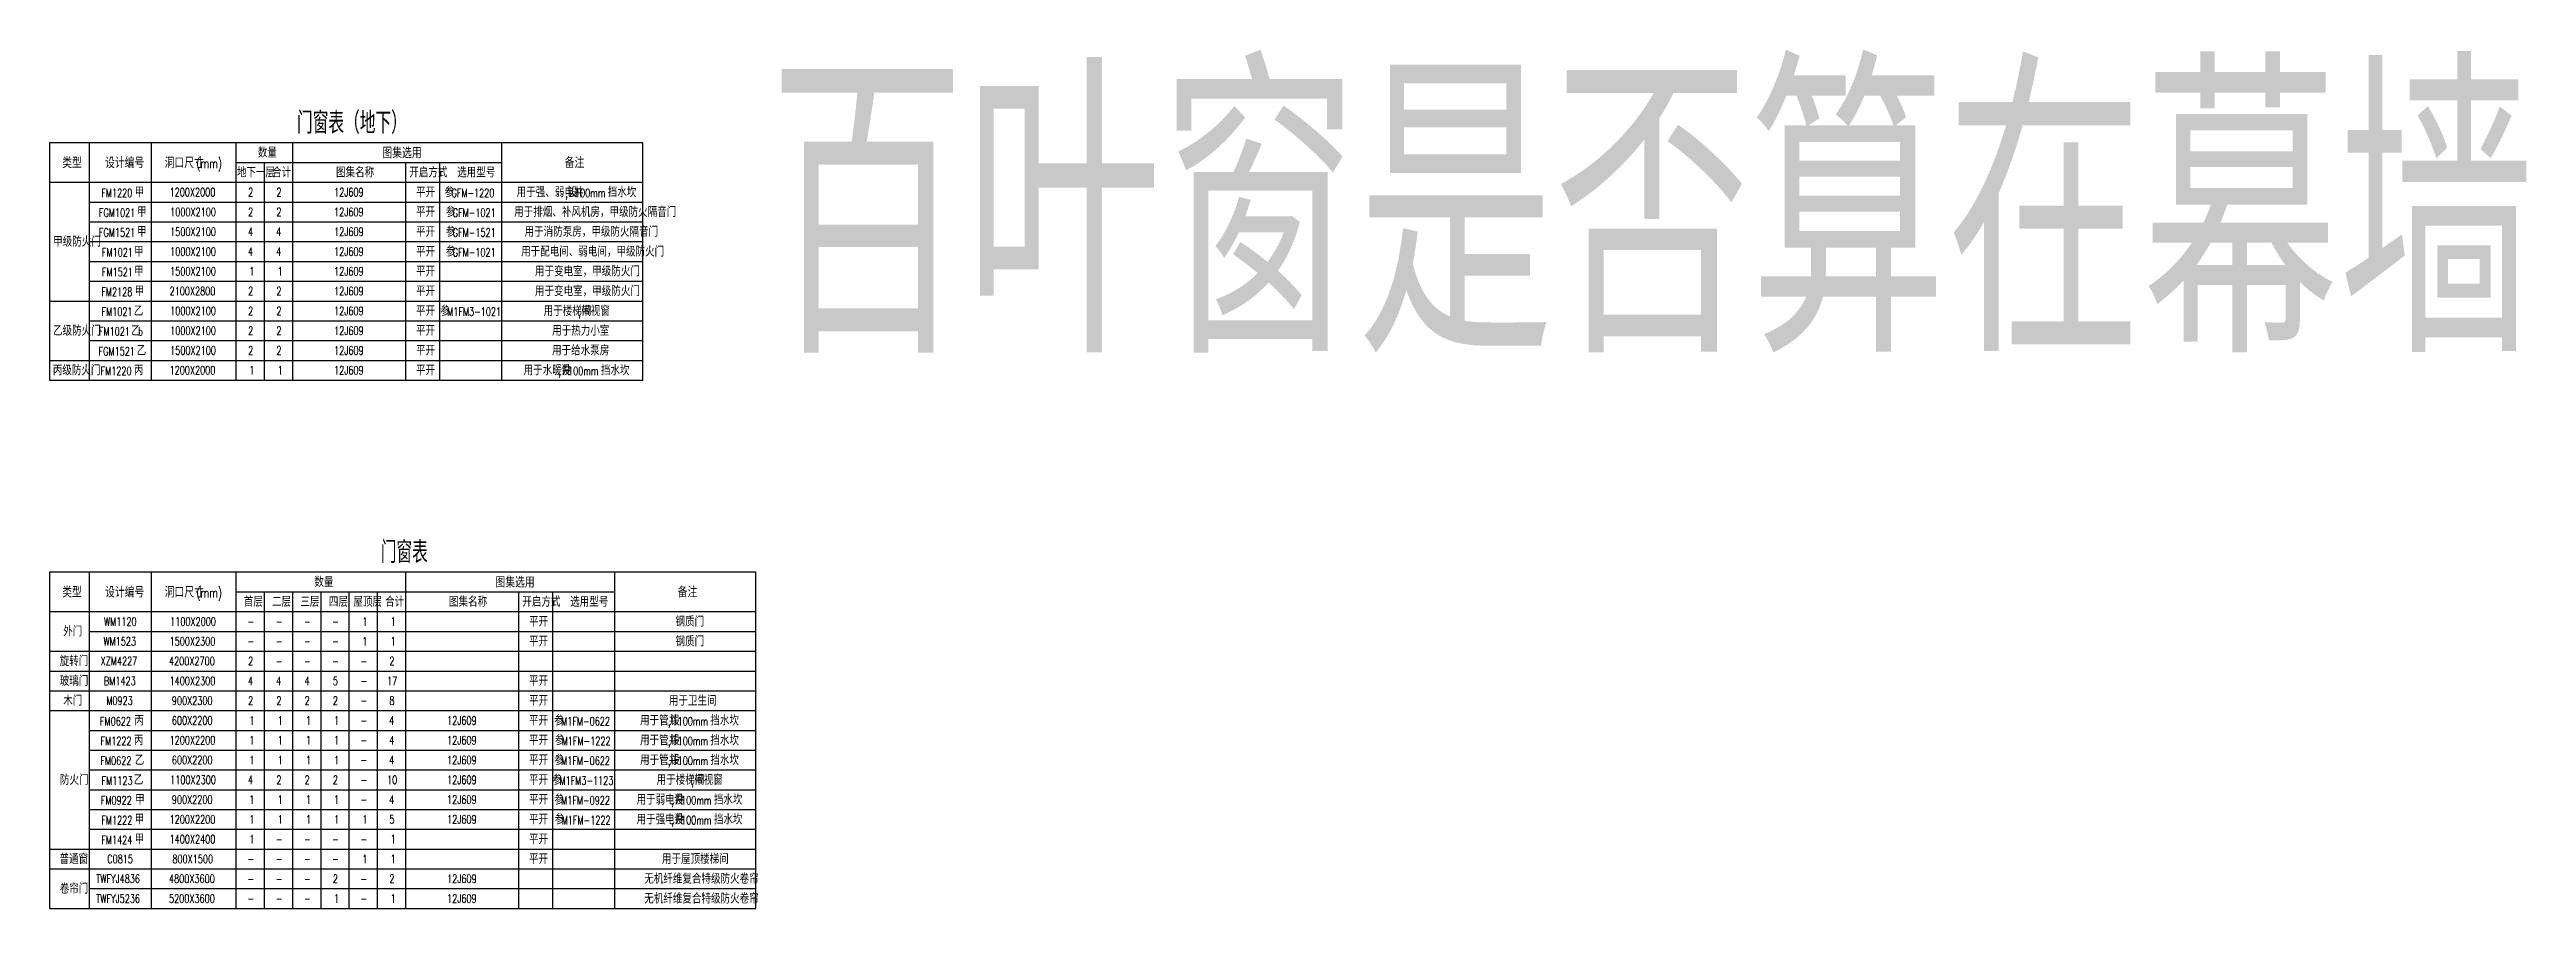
# Model space of a CAD drawing. Extents: x -3 to 440502, y -49243 to 59402.
# Drawn here: x 4082 to 91770, y -49243 to -18856 of the extents above; entities that cross this region are included whole.
import ezdxf

# ---------------------------------------------------------------- set-up
doc = ezdxf.new("R2010")
doc.units = 0
doc.header["$LTSCALE"] = 1000
doc.header["$MEASUREMENT"] = 0
doc.layers.add('02-TEXT_标注', color=130, linetype='Continuous')
doc.layers.add('03-表格_紫', color=197, linetype='Continuous')
doc.styles.add('_TCH_WDTABLE', font='SIMPLEX', dxfattribs={"bigfont": 'GBCBIG'})
doc.styles.get("Standard").update_dxf_attribs({"font": 'gbenor.shx', "bigfont": 'gbcbig.shx'})

msp = doc.modelspace()

# ---------------------------------------------------------------- texts
at = {"layer": '02-TEXT_标注'}
msp.add_text('百叶窗是否算在幕墙', height=9645.39, dxfattribs=at).set_placement((29559.2, -29562))
at = {"layer": '03-表格_紫', "style": '_TCH_WDTABLE'}
for s, height, p in [('门窗表（地下）', 771.63, (12843, -21831.6)), ('类型', 385.82, (4531.1, -23051.6)), ('设计编号', 385.82, (6048.1, -23051.6)), ('洞口尺寸', 385.82, (8157.6, -23051.6)), ('数量', 337.59, (11455, -22676.6)), ('图集选用', 385.82, (15867.3, -22701.6)), ('备注', 385.82, (22320.5, -23051.6)), ('地下一层', 337.59, (10714.9, -23376.6)), ('合计', 337.59, (11962.5, -23376.6)), ('图集名称', 337.59, (14224.2, -23376.6)), ('开启方式', 337.59, (16818.6, -23376.6)), ('选用型号', 337.59, (18513, -23376.6)), ('甲', 337.6, (7095.8, -24076.6)), ('甲', 337.6, (7180.8, -24776.6)), ('平开', 337.59, (17056.9, -24076.6)), ('平开', 337.59, (17056.9, -24776.6)), ('参', 337.6, (18064.3, -24076.6)), ('参', 337.6, (18109.3, -24776.6)), ('用于排烟、补风机房，甲级防火隔音门', 337.589, (20530.6, -24776.6)), ('用于强、弱电井', 337.59, (20619.2, -24076.6)), ('设', 337.6, (22439.4, -24076.6)), ('挡水坎', 337.59, (23845.1, -24076.6)), ('甲', 337.6, (7180.8, -25476.6)), ('平开', 337.59, (17056.9, -25476.6)), ('参', 337.6, (18109.3, -25476.6)), ('用于消防泵房，甲级防火隔音门', 337.589, (20899.2, -25476.6)), ('甲级防火门', 337.59, (4210.6, -25826.6)), ('甲', 337.6, (7075.8, -26176.6)), ('平开', 337.59, (17056.9, -26176.6)), ('参', 337.6, (18109.3, -26176.6)), ('用于配电间、弱电间，甲级防火门', 337.589, (20776.3, -26176.6)), ('甲', 337.6, (7075.8, -26876.6)), ('平开', 337.59, (17056.9, -26876.6)), ('用于变电室，甲级防火门', 337.589, (21267.8, -26876.6)), ('乙', 337.6, (7062.8, -28276.6)), ('甲', 337.6, (7095.8, -27576.6)), ('平开', 337.59, (17056.9, -27576.6)), ('平开', 337.59, (17056.9, -28276.6)), ('参', 337.6, (17914.3, -28276.6)), ('用于变电室，甲级防火门', 337.589, (21267.8, -27576.6)), ('用于楼梯间', 337.59, (21575.2, -28276.6)), ('带视窗', 337.59, (22904, -28276.6)), ('乙级防火门', 337.59, (4205, -28976.6)), ('乙', 337.6, (6969.3, -28976.6)), ('平开', 337.59, (17056.9, -28976.6)), ('用于热力小室', 337.59, (21874.7, -28976.6)), ('乙', 337.6, (7167.8, -29676.6)), ('平开', 337.59, (17056.9, -29676.6)), ('用于给水泵房', 337.59, (21872.8, -29676.6)), ('丙级防火门', 337.59, (4197.6, -30376.6)), ('丙', 337.6, (7067.9, -30376.6)), ('平开', 337.59, (17056.9, -30376.6)), ('用于水暖井', 337.59, (20864.9, -30376.6)), ('设', 337.6, (22193.6, -30376.6)), ('挡水坎', 337.59, (23599.4, -30376.6)), ('门窗表', 771.63, (15807.7, -37022.6)), ('数量', 337.59, (13455, -37867.6)), ('图集选用', 385.82, (19867.3, -37892.6)), ('类型', 385.82, (4531.1, -38242.6)), ('设计编号', 385.82, (6048.1, -38242.6)), ('洞口尺寸', 385.82, (8157.6, -38242.6)), ('首层', 337.59, (10956.9, -38567.6)), ('二层', 337.59, (11956.9, -38567.6)), ('三层', 337.59, (12960.6, -38567.6)), ('四层', 337.59, (13971.8, -38567.6)), ('屋顶层', 337.59, (14839.6, -38567.6)), ('合计', 337.59, (15962.5, -38567.6)), ('图集名称', 337.59, (18224.2, -38567.6)), ('开启方式', 337.59, (20818.6, -38567.6)), ('选用型号', 337.59, (22513, -38567.6)), ('备注', 385.82, (26320.5, -38242.6)), ('外门', 337.59, (4566.2, -39617.6)), ('平开', 337.59, (21056.9, -39267.6)), ('钢质门', 337.59, (26243.3, -39267.6)), ('旋转门', 337.59, (4439.6, -40667.6)), ('平开', 337.59, (21056.9, -39967.6)), ('钢质门', 337.59, (26243.3, -39967.6)), ('玻璃门', 337.59, (4443.3, -41367.6)), ('平开', 337.59, (21056.9, -41367.6)), ('木门', 337.59, (4566.2, -42067.6)), ('平开', 337.59, (21056.9, -42067.6)), ('用于卫生间', 337.59, (26008.8, -42067.6)), ('丙', 337.6, (7087.9, -42767.6)), ('平开', 337.59, (21056.9, -42767.6)), ('参', 337.6, (21949.3, -42767.6)), ('用于管井', 337.59, (24987.8, -42767.6)), ('设', 337.6, (26070.8, -42767.6)), ('挡水坎', 337.59, (27476.5, -42767.6)), ('丙', 337.6, (7067.9, -43467.6)), ('乙', 337.6, (7102.8, -44167.6)), ('平开', 337.59, (21056.9, -43467.6)), ('平开', 337.59, (21056.9, -44167.6)), ('参', 337.6, (21949.3, -44167.6)), ('参', 337.6, (21969.3, -43467.6)), ('用于管井', 337.59, (24987.8, -43467.6)), ('用于管井', 337.59, (24987.8, -44167.6)), ('设', 337.6, (26070.8, -43467.6)), ('设', 337.6, (26070.8, -44167.6)), ('挡水坎', 337.59, (27476.5, -43467.6)), ('挡水坎', 337.59, (27476.5, -44167.6)), ('防火门', 337.59, (4450.8, -44867.6)), ('乙', 337.6, (7062.8, -44867.6)), ('平开', 337.59, (21056.9, -44867.6)), ('参', 337.6, (21889.3, -44867.6)), ('用于楼梯间', 337.59, (25575.2, -44867.6)), ('带视窗', 337.59, (26904, -44867.6)), ('甲', 337.6, (7115.8, -45567.6)), ('平开', 337.59, (21056.9, -45567.6)), ('参', 337.6, (21949.3, -45567.6)), ('用于弱电井', 337.59, (24864.9, -45567.6)), ('设', 337.6, (26193.6, -45567.6)), ('挡水坎', 337.59, (27599.4, -45567.6)), ('甲', 337.6, (7095.8, -46267.6)), ('平开', 337.59, (21056.9, -46267.6)), ('参', 337.6, (21969.3, -46267.6)), ('用于强电井', 337.59, (24864.9, -46267.6)), ('设', 337.6, (26193.6, -46267.6)), ('挡水坎', 337.59, (27599.4, -46267.6)), ('普通窗', 337.59, (4435.9, -47667.6)), ('甲', 337.6, (7095.8, -46967.6)), ('平开', 337.59, (21056.9, -46967.6)), ('平开', 337.59, (21056.9, -47667.6)), ('用于屋顶楼梯间', 337.59, (25763, -47667.6)), ('无机纤维复合特级防火卷帘', 337.589, (25135.6, -48367.6)), ('卷帘门', 337.59, (4441.5, -48717.6)), ('无机纤维复合特级防火卷帘', 337.589, (25135.6, -49067.6))]:
    msp.add_text(s, height=height, dxfattribs=at).set_placement(p)
at = {"layer": '03-表格_紫', "style": '_TCH_WDTABLE', "width": 0.705882}
for s, height, p in [('(mm)', 340, (9281, -23051.6)), ('FGM1021', 297.5, (5830.8, -24776.6)), ('FM1220', 297.5, (5915.8, -24076.6)), ('1200X2000', 297.5, (8332.2, -24050.4)), ('1000X2100', 297.5, (8352.2, -24750.4)), ('2', 297.5, (11112.2, -24050.4)), ('2', 297.5, (11112.2, -24750.4)), ('2', 297.5, (12112.2, -24050.4)), ('2', 297.5, (12112.2, -24750.4)), ('12J609', 297.5, (14157.2, -24050.4)), ('12J609', 297.5, (14157.2, -24750.4)), ('GFM-1220', 297.5, (18310, -24076.6)), ('GFM-1021', 297.5, (18355, -24776.6)), (',', 297.5, (22339.4, -24076.6)), ('100mm', 297.5, (22685.1, -24076.6)), ('FGM1521', 297.5, (5830.8, -25476.6)), ('1500X2100', 297.5, (8352.2, -25450.4)), ('4', 297.5, (11107.2, -25450.4)), ('4', 297.5, (12107.2, -25450.4)), ('12J609', 297.5, (14157.2, -25450.4)), ('GFM-1521', 297.5, (18355, -25476.6)), ('FM1021', 297.5, (5935.8, -26176.6)), ('1000X2100', 297.5, (8352.2, -26150.4)), ('4', 297.5, (11107.2, -26150.4)), ('4', 297.5, (12107.2, -26150.4)), ('12J609', 297.5, (14157.2, -26150.4)), ('GFM-1021', 297.5, (18355, -26176.6)), ('FM1521', 297.5, (5935.8, -26876.6)), ('1500X2100', 297.5, (8352.2, -26850.4)), ('1', 297.5, (11157.2, -26850.4)), ('1', 297.5, (12157.2, -26850.4)), ('12J609', 297.5, (14157.2, -26850.4)), ('FM2128', 297.5, (5915.8, -27576.6)), ('FM1021', 297.5, (5922.8, -28276.6)), ('2100X2800', 297.5, (8332.2, -27550.4)), ('1000X2100', 297.5, (8352.2, -28250.4)), ('2', 297.5, (11112.2, -27550.4)), ('2', 297.5, (11112.2, -28250.4)), ('2', 297.5, (12112.2, -27550.4)), ('2', 297.5, (12112.2, -28250.4)), ('12J609', 297.5, (14157.2, -27550.4)), ('12J609', 297.5, (14157.2, -28250.4)), ('M1FM3-1021', 297.5, (18160, -28276.6)), ('FM1021', 297.5, (5829.3, -28976.6)), ('b', 297.5, (7215, -28976.6)), ('1000X2100', 297.5, (8352.2, -28950.4)), ('2', 297.5, (11112.2, -28950.4)), ('2', 297.5, (12112.2, -28950.4)), ('12J609', 297.5, (14157.2, -28950.4)), (',', 297.5, (22804, -28276.6)), ('FGM1521', 297.5, (5817.8, -29676.6)), ('1500X2100', 297.5, (8352.2, -29650.4)), ('2', 297.5, (11112.2, -29650.4)), ('2', 297.5, (12112.2, -29650.4)), ('12J609', 297.5, (14157.2, -29650.4)), ('FM1220', 297.5, (5887.9, -30376.6)), ('1200X2000', 297.5, (8332.2, -30350.4)), ('1', 297.5, (11157.2, -30350.4)), ('1', 297.5, (12157.2, -30350.4)), ('12J609', 297.5, (14157.2, -30350.4)), (',', 297.5, (22093.6, -30376.6)), ('100mm', 297.5, (22439.4, -30376.6)), ('(mm)', 340, (9281, -38242.6)), ('WM1120', 297.5, (6012.2, -39241.4)), ('1100X2000', 297.5, (8352.2, -39241.4)), ('-', 297.5, (11092.2, -39241.4)), ('-', 297.5, (12092.2, -39241.4)), ('-', 297.5, (13092.2, -39241.4)), ('-', 297.5, (14092.2, -39241.4)), ('1', 297.5, (15157.2, -39241.4)), ('1', 297.5, (16157.2, -39241.4)), ('WM1523', 297.5, (5992.2, -39941.4)), ('1500X2300', 297.5, (8332.2, -39941.4)), ('-', 297.5, (11092.2, -39941.4)), ('-', 297.5, (12092.2, -39941.4)), ('-', 297.5, (13092.2, -39941.4)), ('-', 297.5, (14092.2, -39941.4)), ('1', 297.5, (15157.2, -39941.4)), ('1', 297.5, (16157.2, -39941.4)), ('XZM4227', 297.5, (5892.2, -40641.4)), ('BM1423', 297.5, (6007.2, -41341.4)), ('4200X2700', 297.5, (8312.2, -40641.4)), ('1400X2300', 297.5, (8332.2, -41341.4)), ('4', 297.5, (11107.2, -41341.4)), ('2', 297.5, (11112.2, -40641.4)), ('-', 297.5, (12092.2, -40641.4)), ('4', 297.5, (12107.2, -41341.4)), ('-', 297.5, (13092.2, -40641.4)), ('4', 297.5, (13107.2, -41341.4)), ('-', 297.5, (14092.2, -40641.4)), ('5', 297.5, (14112.2, -41341.4)), ('-', 297.5, (15092.2, -40641.4)), ('17', 297.5, (16032.2, -41341.4)), ('2', 297.5, (16112.2, -40641.4)), ('M0923', 297.5, (6092.2, -42041.4)), ('900X2300', 297.5, (8412.2, -42041.4)), ('2', 297.5, (11112.2, -42041.4)), ('2', 297.5, (12112.2, -42041.4)), ('2', 297.5, (13112.2, -42041.4)), ('2', 297.5, (14112.2, -42041.4)), ('-', 297.5, (15092.2, -41341.4)), ('-', 297.5, (15092.2, -42041.4)), ('8', 297.5, (16112.2, -42041.4)), ('FM0622', 297.5, (5867.9, -42767.6)), ('600X2200', 297.5, (8412.2, -42741.4)), ('1', 297.5, (11157.2, -42741.4)), ('1', 297.5, (12157.2, -42741.4)), ('1', 297.5, (13157.2, -42741.4)), ('1', 297.5, (14157.2, -42741.4)), ('-', 297.5, (15092.2, -42741.4)), ('4', 297.5, (16107.2, -42741.4)), ('12J609', 297.5, (18157.2, -42741.4)), ('M1FM-0622', 297.5, (22195, -42767.6)), (',', 297.5, (25970.8, -42767.6)), ('100mm', 297.5, (26316.5, -42767.6)), ('FM1222', 297.5, (5887.9, -43467.6)), ('1200X2200', 297.5, (8332.2, -43441.4)), ('1', 297.5, (11157.2, -43441.4)), ('1', 297.5, (12157.2, -43441.4)), ('1', 297.5, (13157.2, -43441.4)), ('1', 297.5, (14157.2, -43441.4)), ('-', 297.5, (15092.2, -43441.4)), ('4', 297.5, (16107.2, -43441.4)), ('12J609', 297.5, (18157.2, -43441.4)), ('M1FM-1222', 297.5, (22215, -43467.6)), (',', 297.5, (25970.8, -43467.6)), ('100mm', 297.5, (26316.5, -43467.6)), ('FM0622', 297.5, (5882.8, -44167.6)), ('FM1123', 297.5, (5922.8, -44867.6)), ('1100X2300', 297.5, (8352.2, -44841.4)), ('600X2200', 297.5, (8412.2, -44141.4)), ('4', 297.5, (11107.2, -44841.4)), ('1', 297.5, (11157.2, -44141.4)), ('2', 297.5, (12112.2, -44841.4)), ('1', 297.5, (12157.2, -44141.4)), ('2', 297.5, (13112.2, -44841.4)), ('1', 297.5, (13157.2, -44141.4)), ('2', 297.5, (14112.2, -44841.4)), ('1', 297.5, (14157.2, -44141.4)), ('-', 297.5, (15092.2, -44141.4)), ('-', 297.5, (15092.2, -44841.4)), ('10', 297.5, (16032.2, -44841.4)), ('4', 297.5, (16107.2, -44141.4)), ('12J609', 297.5, (18157.2, -44141.4)), ('12J609', 297.5, (18157.2, -44841.4)), ('M1FM3-1123', 297.5, (22135, -44867.6)), ('M1FM-0622', 297.5, (22195, -44167.6)), (',', 297.5, (25970.8, -44167.6)), ('100mm', 297.5, (26316.5, -44167.6)), ('FM0922', 297.5, (5895.8, -45567.6)), ('900X2200', 297.5, (8412.2, -45541.4)), ('1', 297.5, (11157.2, -45541.4)), ('1', 297.5, (12157.2, -45541.4)), ('1', 297.5, (13157.2, -45541.4)), ('1', 297.5, (14157.2, -45541.4)), ('-', 297.5, (15092.2, -45541.4)), ('4', 297.5, (16107.2, -45541.4)), ('12J609', 297.5, (18157.2, -45541.4)), ('M1FM-0922', 297.5, (22195, -45567.6)), (',', 297.5, (26093.6, -45567.6)), ('100mm', 297.5, (26439.4, -45567.6)), (',', 297.5, (26804, -44867.6)), ('FM1222', 297.5, (5915.8, -46267.6)), ('1200X2200', 297.5, (8332.2, -46241.4)), ('1', 297.5, (11157.2, -46241.4)), ('1', 297.5, (12157.2, -46241.4)), ('1', 297.5, (13157.2, -46241.4)), ('1', 297.5, (14157.2, -46241.4)), ('1', 297.5, (15157.2, -46241.4)), ('5', 297.5, (16112.2, -46241.4)), ('12J609', 297.5, (18157.2, -46241.4)), ('M1FM-1222', 297.5, (22215, -46267.6)), (',', 297.5, (26093.6, -46267.6)), ('100mm', 297.5, (26439.4, -46267.6)), ('FM1424', 297.5, (5915.8, -46967.6)), ('C0815', 297.5, (6127.2, -47641.4)), ('1400X2400', 297.5, (8332.2, -46941.4)), ('800X1500', 297.5, (8432.2, -47641.4)), ('1', 297.5, (11157.2, -46941.4)), ('-', 297.5, (12092.2, -46941.4)), ('-', 297.5, (13092.2, -46941.4)), ('-', 297.5, (14092.2, -46941.4)), ('-', 297.5, (15092.2, -46941.4)), ('1', 297.5, (15157.2, -47641.4)), ('1', 297.5, (16157.2, -46941.4)), ('1', 297.5, (16157.2, -47641.4)), ('TWFYJ4836', 297.5, (5737.2, -48341.4)), ('4800X3600', 297.5, (8312.2, -48341.4)), ('-', 297.5, (11092.2, -47641.4)), ('-', 297.5, (11092.2, -48341.4)), ('-', 297.5, (12092.2, -47641.4)), ('-', 297.5, (12092.2, -48341.4)), ('-', 297.5, (13092.2, -47641.4)), ('-', 297.5, (13092.2, -48341.4)), ('-', 297.5, (14092.2, -47641.4)), ('2', 297.5, (14112.2, -48341.4)), ('-', 297.5, (15092.2, -48341.4)), ('2', 297.5, (16112.2, -48341.4)), ('12J609', 297.5, (18157.2, -48341.4)), ('TWFYJ5236', 297.5, (5737.2, -49041.4)), ('5200X3600', 297.5, (8312.2, -49041.4)), ('-', 297.5, (11092.2, -49041.4)), ('-', 297.5, (12092.2, -49041.4)), ('-', 297.5, (13092.2, -49041.4)), ('1', 297.5, (14157.2, -49041.4)), ('-', 297.5, (15092.2, -49041.4)), ('1', 297.5, (16157.2, -49041.4)), ('12J609', 297.5, (18157.2, -49041.4))]:
    msp.add_text(s, height=height, dxfattribs=at).set_placement(p)

# ---------------------------------------------------------------- linework, layer by layer
at = {"layer": '03-表格_紫'}
for points in [[(4082.2, -30551.6), (25082.2, -30551.6), (25082.2, -22151.6), (4082.2, -22151.6)], [(4082.2, -49242.6), (29082.2, -49242.6), (29082.2, -37342.6), (4082.2, -37342.6)]]:
    msp.add_lwpolyline(points, close=True, dxfattribs=at)
for points in [[(5482.2, -22151.6), (5482.2, -30551.6)], [(7682.2, -22151.6), (7682.2, -30551.6)], [(10682.2, -22151.6), (10682.2, -30551.6)], [(12682.2, -22151.6), (12682.2, -30551.6)], [(20082.2, -22151.6), (20082.2, -30551.6)], [(4082.2, -23551.6), (25082.2, -23551.6)], [(10682.2, -22851.6), (20082.2, -22851.6)], [(11682.2, -22851.6), (11682.2, -30551.6)], [(16682.2, -22851.6), (16682.2, -30551.6)], [(17882.2, -22851.6), (17882.2, -30551.6)], [(5482.2, -24251.6), (25082.2, -24251.6)], [(5482.2, -24951.6), (25082.2, -24951.6)], [(5482.2, -25651.6), (25082.2, -25651.6)], [(5482.2, -26351.6), (25082.2, -26351.6)], [(5482.2, -27051.6), (25082.2, -27051.6)], [(4082.2, -27751.6), (25082.2, -27751.6)], [(5482.2, -28451.6), (25082.2, -28451.6)], [(5482.2, -29151.6), (25082.2, -29151.6)], [(4082.2, -29851.6), (25082.2, -29851.6)], [(5482.2, -37342.6), (5482.2, -49242.6)], [(7682.2, -37342.6), (7682.2, -49242.6)], [(10682.2, -37342.6), (10682.2, -49242.6)], [(16682.2, -37342.6), (16682.2, -49242.6)], [(24082.2, -37342.6), (24082.2, -49242.6)], [(10682.2, -38042.6), (24082.2, -38042.6)], [(11682.2, -38042.6), (11682.2, -49242.6)], [(12682.2, -38042.6), (12682.2, -49242.6)], [(13682.2, -38042.6), (13682.2, -49242.6)], [(14682.2, -38042.6), (14682.2, -49242.6)], [(15682.2, -38042.6), (15682.2, -49242.6)], [(20682.2, -38042.6), (20682.2, -49242.6)], [(21882.2, -38042.6), (21882.2, -49242.6)], [(4082.2, -38742.6), (29082.2, -38742.6)], [(5482.2, -39442.6), (29082.2, -39442.6)], [(4082.2, -40142.6), (29082.2, -40142.6)], [(4082.2, -40842.6), (29082.2, -40842.6)], [(4082.2, -41542.6), (29082.2, -41542.6)], [(4082.2, -42242.6), (29082.2, -42242.6)], [(5482.2, -42942.6), (29082.2, -42942.6)], [(5482.2, -43642.6), (29082.2, -43642.6)], [(5482.2, -44342.6), (29082.2, -44342.6)], [(5482.2, -45042.6), (29082.2, -45042.6)], [(5482.2, -45742.6), (29082.2, -45742.6)], [(5482.2, -46442.6), (29082.2, -46442.6)], [(4082.2, -47142.6), (29082.2, -47142.6)], [(4082.2, -47842.6), (29082.2, -47842.6)], [(5482.2, -48542.6), (29082.2, -48542.6)]]:
    msp.add_lwpolyline(points, dxfattribs=at)

msp.set_redraw_order([(e.dxf.handle, doc.entitydb.next_handle()) for e in msp.query("TEXT MTEXT ATTDEF DIMENSION ARC_DIMENSION")])  # texts and dimensions are drawn at this point

doc.saveas('drawing.dxf')
